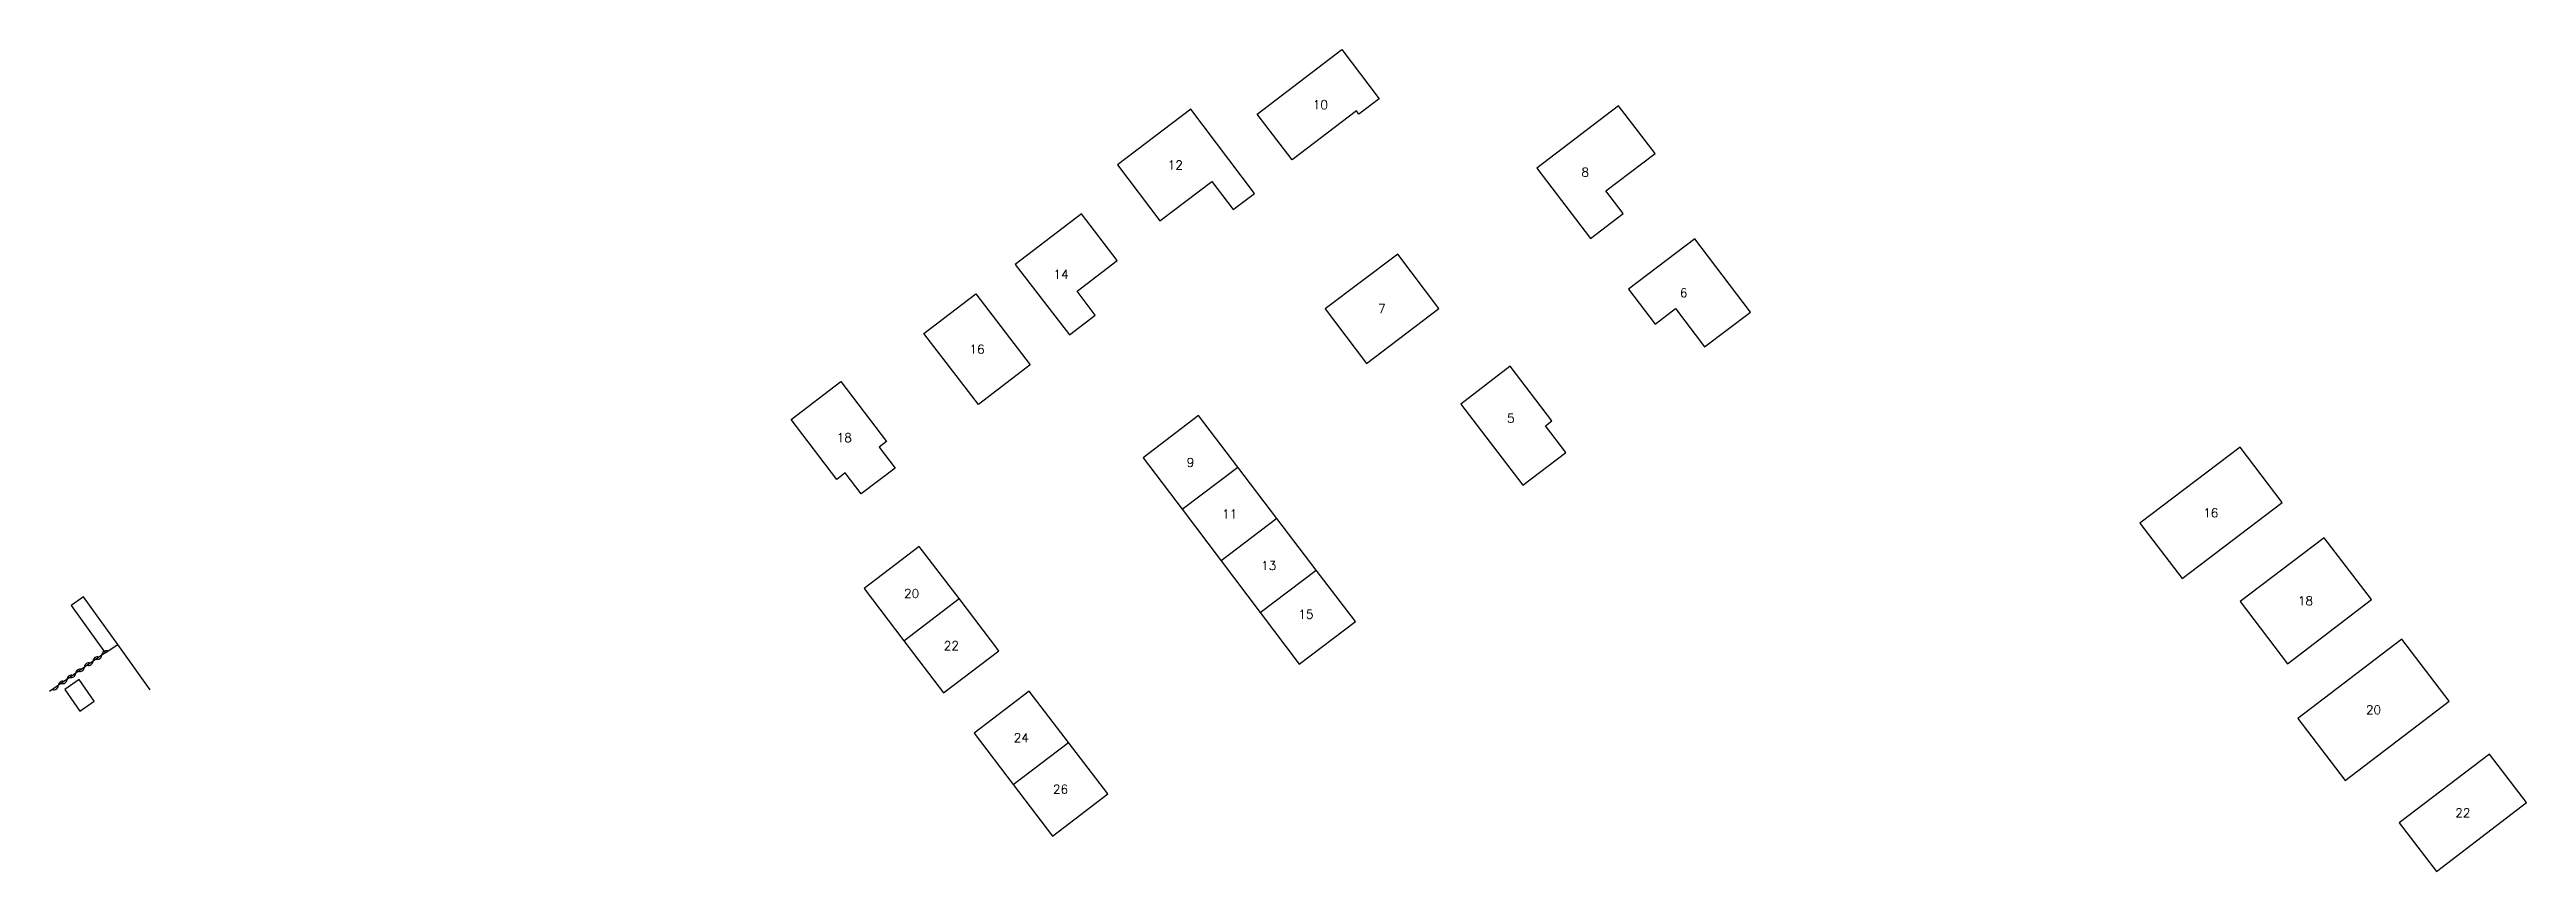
# Model space of a CAD drawing. Header units: millimetres. Extents: x 75126 to 76000, y 157000 to 157993.
# Drawn here: x 75210.7 to 75560.1, y 157687.4 to 157803.4 of the extents above; entities that cross this region are included whole.
import ezdxf
from ezdxf.enums import TextEntityAlignment as Align

# ---------------------------------------------------------------- set-up
doc = ezdxf.new("R2010")
doc.units = ezdxf.units.MM
doc.layers.get('0').update_dxf_attribs({"linetype": 'CONTINUOUS'})
for name, color, linetype in [('W0101', 7, 'CONTINUOUS'), ('W0104', 1, 'CONTINUOUS'), ('W0310', 3, 'CONTINUOUS'), ('W0991', 7, 'CONTINUOUS'), ('W1102', 7, 'CONTINUOUS')]:
    doc.layers.add(name, color=color, linetype=linetype)
doc.styles.get("Standard").update_dxf_attribs({"font": 'romans.shx', "width": 0.85})

msp = doc.modelspace()

# ---------------------------------------------------------------- texts
at = {"layer": 'W0991'}
for s, p in [('10', (75389.94, 157795.57)), ('12', (75369.47, 157787.06)), ('8', (75427.31, 157786.05)), ('14', (75353.36, 157771.64)), ('7', (75398.63, 157766.8)), ('6', (75441.19, 157769.04)), ('16', (75341.51, 157761.09)), ('5', (75416.81, 157751.35)), ('18', (75322.77, 157748.61)), ('9', (75371.62, 157745.11)), ('11', (75377.14, 157737.84)), ('16', (75515.55, 157738)), ('13', (75382.65, 157730.57)), ('20', (75332.27, 157726.62)), ('18', (75528.91, 157725.6)), ('15', (75387.9, 157723.7)), ('22', (75337.88, 157719.26)), ('20', (75538.51, 157710.22)), ('24', (75347.75, 157706.27)), ('24', (75347.75, 157706.27)), ('26', (75353.28, 157699.02)), ('22', (75551.11, 157695.69))]:
    msp.add_text(s, height=1.25, dxfattribs=at).set_placement(p, align=Align.MIDDLE_CENTER)

# ---------------------------------------------------------------- blocks, each defined once
blk = doc.blocks.new('t310o')
at = {"color": 0, "linetype": 'Continuous'}
for centre, start, end in [((-0.5, 0.38), 216.8699, 323.1304), ((0.5, -0.37), 36.8699, 143.1303)]:
    blk.add_arc(centre, 0.625, start, end, dxfattribs=at)

# ---------------------------------------------------------------- linework, layer by layer
at = {"layer": 'W0101'}
for points in [[(75392.96, 157803.35), (75398.24, 157796.42), (75395.38, 157794.23), (75395.02, 157794.71), (75385.96, 157787.79), (75381.02, 157794.26)], [(75374.62, 157784.76), (75377.65, 157780.78), (75380.66, 157783.07), (75371.65, 157794.93), (75361.31, 157787.07), (75367.3, 157779.19)], [(75430.23, 157783.42), (75437.15, 157788.69), (75432.02, 157795.41), (75420.49, 157786.61), (75428.06, 157776.7), (75432.67, 157780.24)], [(75354.55, 157763.11), (75358.17, 157765.91), (75355.65, 157769.25), (75361.29, 157773.58), (75356.25, 157780.17), (75346.9, 157773.02)], [(75396.45, 157759.09), (75406.66, 157766.84), (75400.88, 157774.5), (75390.62, 157766.77)], [(75442.78, 157776.67), (75433.43, 157769.55), (75437.19, 157764.63), (75440.05, 157766.82), (75444.15, 157761.4), (75450.63, 157766.3)], [(75349.02, 157758.9), (75341.69, 157753.27), (75334, 157763.28), (75341.33, 157768.91)], [(75328.72, 157748.07), (75327.68, 157747.28), (75329.94, 157744.31), (75325.18, 157740.68), (75322.91, 157743.66), (75321.72, 157742.72), (75315.26, 157751.18), (75322.29, 157756.53)], [(75409.74, 157753.35), (75418.49, 157741.92), (75424.55, 157746.52), (75421.7, 157750.29), (75422.58, 157750.96), (75416.72, 157758.68)], [(75511.51, 157728.72), (75525.6, 157739.48), (75519.68, 157747.29), (75505.52, 157736.55)], [(75538.22, 157725.78), (75531.54, 157734.49), (75519.71, 157725.52), (75526.39, 157716.71)], [(75534.52, 157700.25), (75549.18, 157711.46), (75542.49, 157720.2), (75527.84, 157708.98)], [(75547.39, 157687.42), (75560.09, 157697.13), (75554.88, 157703.96), (75542.15, 157694.27)]]:
    msp.add_lwpolyline(points, close=True, dxfattribs=at)
for points in [[(75372.75, 157751.72), (75364.95, 157745.78), (75370.45, 157738.5)], [(75378.28, 157744.46), (75372.75, 157751.72)], [(75383.82, 157737.19), (75378.28, 157744.46)], [(75370.45, 157738.5), (75375.94, 157731.22)], [(75389.35, 157729.93), (75383.82, 157737.19)], [(75338.97, 157725.91), (75333.36, 157733.27), (75325.57, 157727.33), (75331.18, 157719.97)], [(75375.94, 157731.22), (75381.44, 157723.94)], [(75381.44, 157723.94), (75386.94, 157716.67), (75394.88, 157722.67), (75389.35, 157729.93)], [(75220.27, 157719.44), (75215.43, 157726.16)], [(75344.59, 157718.55), (75338.97, 157725.91)], [(75224.87, 157713.04), (75220.27, 157719.44)], [(75331.18, 157719.97), (75336.79, 157712.61), (75344.59, 157718.55)], [(75354.41, 157705.62), (75348.88, 157712.87), (75341.09, 157706.92), (75346.62, 157699.67)], [(75359.95, 157698.37), (75354.41, 157705.62)], [(75346.62, 157699.67), (75352.16, 157692.42), (75359.95, 157698.37)]]:
    msp.add_lwpolyline(points, dxfattribs=at)
at = {"layer": 'W0104'}
msp.add_lwpolyline([(75215.43, 157726.16), (75213.73, 157724.93), (75218.5, 157718.27), (75220.27, 157719.44)], dxfattribs=at)
msp.add_lwpolyline([(75212.81, 157713.08), (75214.94, 157710.04), (75216.97, 157711.45), (75214.84, 157714.5)], close=True, dxfattribs=at)
at = {"layer": 'W0310'}
msp.add_lwpolyline([(75218.49, 157718.27), (75210.66, 157712.79)], dxfattribs=at)
at = {"layer": 'W1102'}
for points in [[(75370.45, 157738.5), (75378.28, 157744.46)], [(75383.82, 157737.19), (75375.94, 157731.22)], [(75381.44, 157723.94), (75389.35, 157729.93)], [(75331.18, 157719.97), (75338.97, 157725.91)], [(75346.62, 157699.67), (75354.41, 157705.62)]]:
    msp.add_lwpolyline(points, dxfattribs=at)

# ---------------------------------------------------------------- block references
at = {"layer": 'W0310', "rotation": 214.9777883919136}
for p in [(75216.8, 157717.09), (75218.03, 157717.95), (75211.89, 157713.65), (75213.12, 157714.51), (75214.35, 157715.37), (75215.57, 157716.23)]:
    msp.add_blockref('t310o', p, dxfattribs=at)

msp.set_redraw_order([(e.dxf.handle, doc.entitydb.next_handle()) for e in msp.query("TEXT MTEXT ATTDEF DIMENSION ARC_DIMENSION")])  # texts and dimensions are drawn at this point

doc.saveas('drawing.dxf')
